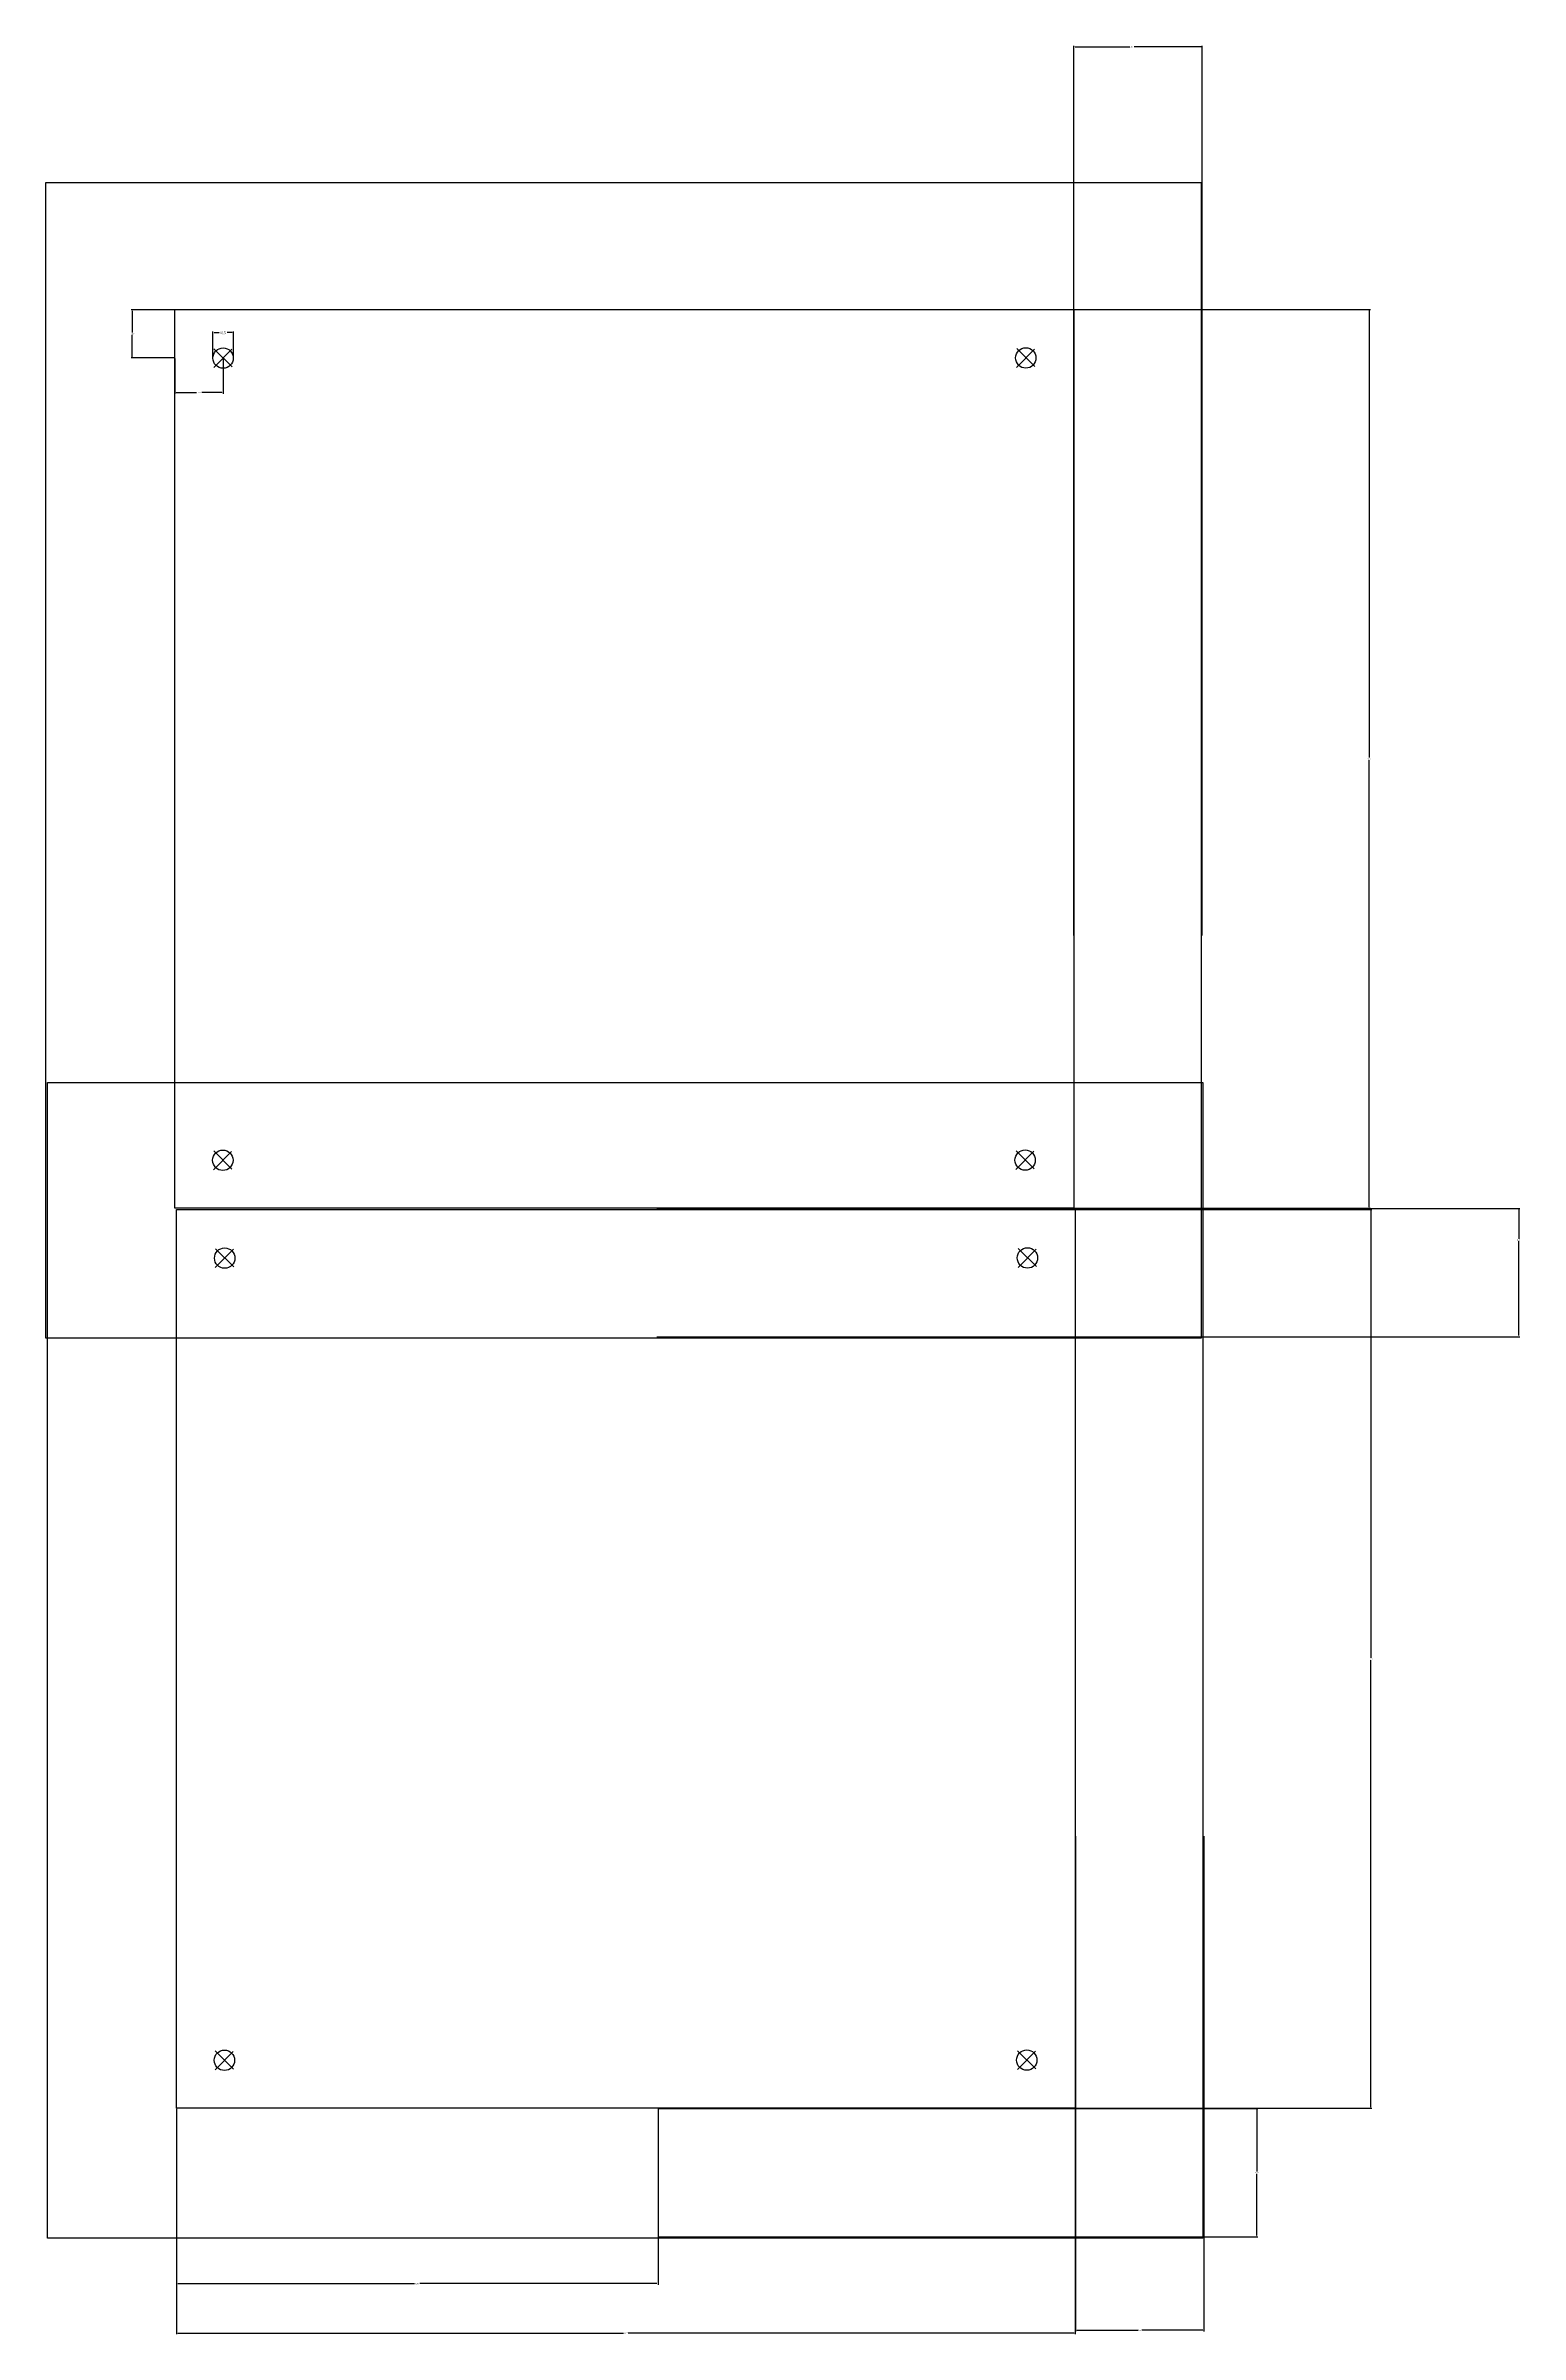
# Model space of a CAD drawing. Header units: inches. Extents: x 29 to 259, y -345 to 12.
import ezdxf

# ---------------------------------------------------------------- set-up
doc = ezdxf.new("R2010")
doc.units = ezdxf.units.IN
doc.header["$MEASUREMENT"] = 0
doc.layers.add('Holes', color=7, linetype='Continuous', plot=False)
doc.layers.add('Measurements', color=7, linetype='Continuous')
doc.styles.get("Standard").update_dxf_attribs({"font": 'arial.ttf'})
doc.dimstyles.get("Standard").update_dxf_attribs({"dimtxt": 0.18, "dimasz": 0.18, "dimexe": 0.18, "dimexo": 0.0625, "dimgap": 0.09, "dimtad": 0, "dimtih": 1, "dimtoh": 1, "dimdec": 4, "dimzin": 0, "dimdsep": 46, "dimtxsty": 'Standard', "dimcen": 0.09, "dimadec": 0, "dimazin": 0, "dimtfac": 1, "dimtdec": 4, "dimtofl": 0, "dimtmove": 0, "dimatfit": 3, "dimfxl": 1, "dimtolj": 1, "dimtzin": 0, "dimarcsym": 0})

# ---------------------------------------------------------------- blocks, each defined once
blk = doc.blocks.new('*D1')
at = {"layer": 'Defpoints', "color": 0, "transparency": 16777216}
for p in [(189.2, -29.38), (189.2, -169.38), (235.24, -169.38)]:
    blk.add_point(p, dxfattribs=at)
at = {"layer": 'Measurements', "color": 0, "lineweight": -2, "transparency": 16777216}
for p, q in [((189.26, -29.38), (235.42, -29.38)), ((235.24, -29.56), (235.24, -99.19)), ((235.24, -169.2), (235.24, -99.56)), ((189.26, -169.38), (235.42, -169.38))]:
    blk.add_line(p, q, dxfattribs=at)
at = {"layer": 'Measurements', "color": 0, "transparency": 16777216}
for points in [[(235.21, -29.56), (235.27, -29.56), (235.24, -29.38)], [(235.21, -169.2), (235.27, -169.2), (235.24, -169.38)]]:
    blk.add_solid(points, dxfattribs=at)
at = {"layer": 'Measurements', "color": 0, "transparency": 16777216, "insert": (235.24, -99.38), "char_height": 0.18, "attachment_point": 5}
blk.add_mtext('\\A1;14cm', dxfattribs=at)
blk = doc.blocks.new('*D4')
at = {"layer": 'Defpoints', "color": 0, "transparency": 16777216}
for p in [(124.2, -169.39), (124.2, -189.39), (258.52, -189.39)]:
    blk.add_point(p, dxfattribs=at)
at = {"layer": 'Measurements', "color": 0, "lineweight": -2, "transparency": 16777216}
for p, q in [((124.27, -169.39), (258.7, -169.39)), ((258.52, -169.57), (258.52, -174.14)), ((258.52, -189.21), (258.52, -174.51)), ((124.27, -189.39), (258.7, -189.39))]:
    blk.add_line(p, q, dxfattribs=at)
at = {"layer": 'Measurements', "color": 0, "transparency": 16777216}
for points in [[(258.49, -169.57), (258.55, -169.57), (258.52, -169.39)], [(258.49, -189.21), (258.55, -189.21), (258.52, -189.39)]]:
    blk.add_solid(points, dxfattribs=at)
at = {"layer": 'Measurements', "color": 0, "transparency": 16777216, "insert": (258.52, -174.32), "char_height": 0.18, "attachment_point": 5}
blk.add_mtext('\\A1;2cm', dxfattribs=at)
blk = doc.blocks.new('*D5')
at = {"layer": 'Defpoints', "color": 0, "transparency": 16777216}
for p in [(209.24, 11.51), (189.24, -126.94), (209.24, -126.94)]:
    blk.add_point(p, dxfattribs=at)
at = {"layer": 'Measurements', "color": 0, "lineweight": -2, "transparency": 16777216}
for p, q in [((189.24, -126.88), (189.24, 11.69)), ((189.42, 11.51), (197.96, 11.51)), ((209.06, 11.51), (198.6, 11.51)), ((209.24, -126.88), (209.24, 11.69))]:
    blk.add_line(p, q, dxfattribs=at)
at = {"layer": 'Measurements', "color": 0, "transparency": 16777216}
for points in [[(189.42, 11.54), (189.42, 11.48), (189.24, 11.51)], [(209.06, 11.54), (209.06, 11.48), (209.24, 11.51)]]:
    blk.add_solid(points, dxfattribs=at)
at = {"layer": 'Measurements', "color": 0, "transparency": 16777216, "insert": (198.28, 11.51), "char_height": 0.18, "attachment_point": 5}
blk.add_mtext('\\A1;2cm', dxfattribs=at)
blk = doc.blocks.new('*D6')
at = {"layer": 'Defpoints', "color": 0, "transparency": 16777216}
for p in [(49.19, -29.42), (42.55, -36.92), (49.19, -36.92)]:
    blk.add_point(p, dxfattribs=at)
at = {"layer": 'Measurements', "color": 0, "lineweight": -2, "transparency": 16777216}
for p, q in [((49.13, -29.42), (42.37, -29.42)), ((42.55, -29.6), (42.55, -32.99)), ((42.55, -36.74), (42.55, -33.35)), ((49.13, -36.92), (42.37, -36.92))]:
    blk.add_line(p, q, dxfattribs=at)
at = {"layer": 'Measurements', "color": 0, "transparency": 16777216}
for points in [[(42.52, -29.6), (42.58, -29.6), (42.55, -29.42)], [(42.52, -36.74), (42.58, -36.74), (42.55, -36.92)]]:
    blk.add_solid(points, dxfattribs=at)
at = {"layer": 'Measurements', "color": 0, "transparency": 16777216, "insert": (42.55, -33.17), "char_height": 0.18, "attachment_point": 5}
blk.add_mtext('\\A1;.75cm', dxfattribs=at)
blk = doc.blocks.new('*D7')
at = {"layer": 'Defpoints', "color": 0, "transparency": 16777216}
for p in [(49.19, -36.95), (56.69, -36.95), (56.69, -42.32)]:
    blk.add_point(p, dxfattribs=at)
at = {"layer": 'Measurements', "color": 0, "lineweight": -2, "transparency": 16777216}
for p, q in [((49.19, -37.02), (49.19, -42.5)), ((56.69, -37.02), (56.69, -42.5)), ((49.37, -42.32), (52.53, -42.32)), ((56.51, -42.32), (53.36, -42.32))]:
    blk.add_line(p, q, dxfattribs=at)
at = {"layer": 'Measurements', "color": 0, "transparency": 16777216}
for points in [[(49.37, -42.29), (49.37, -42.35), (49.19, -42.32)], [(56.51, -42.29), (56.51, -42.35), (56.69, -42.32)]]:
    blk.add_solid(points, dxfattribs=at)
at = {"layer": 'Measurements', "color": 0, "transparency": 16777216, "insert": (52.94, -42.32), "char_height": 0.18, "attachment_point": 5}
blk.add_mtext('\\A1;.75cm', dxfattribs=at)
blk = doc.blocks.new('*D8')
at = {"layer": 'Defpoints', "color": 0, "transparency": 16777216}
for p in [(58.3, -32.99), (55.11, -36.96), (58.3, -36.94)]:
    blk.add_point(p, dxfattribs=at)
at = {"layer": 'Measurements', "color": 0, "lineweight": -2, "transparency": 16777216}
for p, q in [((55.11, -36.9), (55.11, -32.81)), ((55.29, -32.99), (56.09, -32.99)), ((58.12, -32.99), (57.32, -32.99)), ((58.3, -36.87), (58.3, -32.81))]:
    blk.add_line(p, q, dxfattribs=at)
at = {"layer": 'Measurements', "color": 0, "transparency": 16777216}
for points in [[(55.29, -32.96), (55.29, -33.02), (55.11, -32.99)], [(58.12, -32.96), (58.12, -33.02), (58.3, -32.99)]]:
    blk.add_solid(points, dxfattribs=at)
at = {"layer": 'Measurements', "color": 0, "transparency": 16777216, "insert": (56.7, -32.99), "char_height": 0.18, "attachment_point": 5}
blk.add_mtext('\\A1;.125" Drill\\P#4 Screw', dxfattribs=at)
blk = doc.blocks.new('*D28')
at = {"layer": 'Defpoints', "color": 0, "transparency": 16777216}
for p in [(189.45, -169.55), (189.45, -309.55), (235.48, -309.55)]:
    blk.add_point(p, dxfattribs=at)
at = {"layer": 'Measurements', "color": 0, "lineweight": -2, "transparency": 16777216}
for p, q in [((189.51, -169.55), (235.66, -169.55)), ((235.48, -169.73), (235.48, -239.37)), ((235.48, -309.37), (235.48, -239.74)), ((189.51, -309.55), (235.66, -309.55))]:
    blk.add_line(p, q, dxfattribs=at)
at = {"layer": 'Measurements', "color": 0, "transparency": 16777216}
for points in [[(235.45, -169.73), (235.51, -169.73), (235.48, -169.55)], [(235.45, -309.37), (235.51, -309.37), (235.48, -309.55)]]:
    blk.add_solid(points, dxfattribs=at)
at = {"layer": 'Measurements', "color": 0, "transparency": 16777216, "insert": (235.48, -239.55), "char_height": 0.18, "attachment_point": 5}
blk.add_mtext('\\A1;14cm', dxfattribs=at)
blk = doc.blocks.new('*D29')
at = {"layer": 'Defpoints', "color": 0, "transparency": 16777216}
for p in [(49.46, -309.57), (189.44, -309.57), (189.44, -344.57)]:
    blk.add_point(p, dxfattribs=at)
at = {"layer": 'Measurements', "color": 0, "lineweight": -2, "transparency": 16777216}
for p, q in [((49.46, -309.63), (49.46, -344.75)), ((189.44, -309.63), (189.44, -344.75)), ((49.64, -344.57), (119.07, -344.57)), ((189.26, -344.57), (119.82, -344.57))]:
    blk.add_line(p, q, dxfattribs=at)
at = {"layer": 'Measurements', "color": 0, "transparency": 16777216}
for points in [[(49.64, -344.54), (49.64, -344.6), (49.46, -344.57)], [(189.26, -344.54), (189.26, -344.6), (189.44, -344.57)]]:
    blk.add_solid(points, dxfattribs=at)
at = {"layer": 'Measurements', "color": 0, "transparency": 16777216, "insert": (119.45, -344.57), "char_height": 0.18, "attachment_point": 5}
blk.add_mtext('\\A1;14cm', dxfattribs=at)
blk = doc.blocks.new('*D30')
at = {"layer": 'Defpoints', "color": 0, "transparency": 16777216}
for p in [(49.45, -309.55), (124.45, -309.5), (124.45, -336.87)]:
    blk.add_point(p, dxfattribs=at)
at = {"layer": 'Measurements', "color": 0, "lineweight": -2, "transparency": 16777216}
for p, q in [((49.45, -309.62), (49.45, -337.05)), ((124.45, -309.56), (124.45, -337.05)), ((49.63, -336.87), (86.53, -336.87)), ((124.27, -336.87), (87.36, -336.87))]:
    blk.add_line(p, q, dxfattribs=at)
at = {"layer": 'Measurements', "color": 0, "transparency": 16777216}
for points in [[(49.63, -336.84), (49.63, -336.9), (49.45, -336.87)], [(124.27, -336.84), (124.27, -336.9), (124.45, -336.87)]]:
    blk.add_solid(points, dxfattribs=at)
at = {"layer": 'Measurements', "color": 0, "transparency": 16777216, "insert": (86.95, -336.87), "char_height": 0.18, "attachment_point": 5}
blk.add_mtext('\\A1;7.5cm', dxfattribs=at)
blk = doc.blocks.new('*D31')
at = {"layer": 'Defpoints', "color": 0, "transparency": 16777216}
for p in [(124.45, -309.57), (124.45, -329.57), (217.72, -329.57)]:
    blk.add_point(p, dxfattribs=at)
at = {"layer": 'Measurements', "color": 0, "lineweight": -2, "transparency": 16777216}
for p, q in [((124.51, -309.57), (217.9, -309.57)), ((217.72, -309.75), (217.72, -319.39)), ((217.72, -329.39), (217.72, -319.75)), ((124.51, -329.57), (217.9, -329.57))]:
    blk.add_line(p, q, dxfattribs=at)
at = {"layer": 'Measurements', "color": 0, "transparency": 16777216}
for points in [[(217.69, -309.75), (217.75, -309.75), (217.72, -309.57)], [(217.69, -329.39), (217.75, -329.39), (217.72, -329.57)]]:
    blk.add_solid(points, dxfattribs=at)
at = {"layer": 'Measurements', "color": 0, "transparency": 16777216, "insert": (217.72, -319.57), "char_height": 0.18, "attachment_point": 5}
blk.add_mtext('\\A1;2cm', dxfattribs=at)
blk = doc.blocks.new('*D32')
at = {"layer": 'Defpoints', "color": 0, "transparency": 16777216}
for p in [(189.49, -267.12), (209.49, -267.12), (209.49, -344.13)]:
    blk.add_point(p, dxfattribs=at)
at = {"layer": 'Measurements', "color": 0, "lineweight": -2, "transparency": 16777216}
for p, q in [((189.49, -267.18), (189.49, -344.31)), ((209.49, -267.18), (209.49, -344.31)), ((189.67, -344.13), (199.18, -344.13)), ((209.31, -344.13), (199.81, -344.13))]:
    blk.add_line(p, q, dxfattribs=at)
at = {"layer": 'Measurements', "color": 0, "transparency": 16777216}
for points in [[(189.67, -344.1), (189.67, -344.16), (189.49, -344.13)], [(209.31, -344.1), (209.31, -344.16), (209.49, -344.13)]]:
    blk.add_solid(points, dxfattribs=at)
at = {"layer": 'Measurements', "color": 0, "transparency": 16777216, "insert": (199.49, -344.13), "char_height": 0.18, "attachment_point": 5}
blk.add_mtext('\\A1;2cm', dxfattribs=at)

msp = doc.modelspace()

# ---------------------------------------------------------------- linework, layer by layer
for points in [[(29.06887, -9.61101), (209.06887, -9.61101), (209.06887, -189.61101), (29.06887, -189.61101)], [(29.31664, -149.78973), (209.31664, -149.78973), (209.31664, -329.78973), (29.31664, -329.78973)]]:
    msp.add_lwpolyline(points, close=True)
at = {"color": 252, "true_color": 0x939598}
for points in [[(49.19809, -29.37521), (189.19809, -29.37521), (189.19809, -169.37521), (49.19809, -169.37521)], [(49.44586, -169.55393), (189.44586, -169.55393), (189.44586, -309.55393), (49.44586, -309.55393)]]:
    msp.add_lwpolyline(points, close=True, dxfattribs=at)
at = {"layer": 'Holes', "color": 143, "true_color": 0x7aafdf}
for p, q in [((55.23174, -38.42744), (58.04952, -35.58841)), ((58.11092, -38.31214), (55.27189, -35.49436)), ((180.27854, -38.40575), (183.09632, -35.56672)), ((183.15773, -38.29046), (180.31869, -35.47268)), ((55.19223, -163.37464), (58.01001, -160.5356)), ((58.07141, -163.25934), (55.23238, -160.44156)), ((180.17548, -163.3418), (182.99326, -160.50276)), ((183.05467, -163.2265), (180.21563, -160.40872)), ((55.47951, -178.60616), (58.29729, -175.76713)), ((58.3587, -178.49086), (55.51966, -175.67308)), ((180.52631, -178.58447), (183.34409, -175.74544)), ((183.4055, -178.46918), (180.56647, -175.6514)), ((55.44, -303.55336), (58.25778, -300.71432)), ((58.31919, -303.43806), (55.48016, -300.62028)), ((180.42326, -303.52052), (183.24104, -300.68148)), ((183.30244, -303.40522), (180.46341, -300.58744))]:
    msp.add_line(p, q, dxfattribs=at)
for centre in [(56.69394, -36.95421), (181.74074, -36.93252), (56.65443, -161.90141), (181.63768, -161.86857), (56.94171, -177.13293), (181.98852, -177.11124), (56.9022, -302.08013), (181.88546, -302.04729)]:
    msp.add_circle(centre, 1.5875, dxfattribs=at)

# ---------------------------------------------------------------- dimensions: what is measured, and where the dimension line sits
at = {"layer": 'Measurements', "color": 240, "true_color": 0xed1f24}
dim = msp.add_linear_dim(base=(209.24444, 11.50994), p1=(189.24444, -126.94222), p2=(209.24444, -126.94222), text='2cm', dimstyle='Standard', dxfattribs=at)
dim.commit()
dim.dimension.update_dxf_attribs({"geometry": '*D5', "text_midpoint": (198.28068, 11.50994), "dimtype": 160})
for base, p1, p2, text, picture, middle in [((42.54879, -36.91934), (49.19017, -29.41934), (49.19017, -36.91934), '.75cm', '*D6', (42.54879, -33.16934)), ((235.23697, -169.37521), (189.19829, -29.37532), (189.19809, -169.37521), '14cm', '*D1', (235.23697, -99.37526)), ((235.48474, -309.55393), (189.44606, -169.55404), (189.44587, -309.55393), '14cm', '*D28', (235.48474, -239.55398)), ((217.71877, -329.56796), (124.45217, -309.56796), (124.45217, -329.56796), '2cm', '*D31', (217.71877, -319.56796))]:
    dim = msp.add_linear_dim(base=base, p1=p1, p2=p2, angle=90, text=text, dimstyle='Standard', dxfattribs=at)
    dim.commit()
    dim.dimension.update_dxf_attribs({"geometry": picture, "text_midpoint": middle})
for base, p1, p2, text, picture, middle in [((58.29858, -32.99047), (55.10947, -36.96405), (58.29858, -36.93559), '.125" Drill\\P#4 Screw', '*D8', (56.70403, -32.99047)), ((56.69355, -42.32496), (49.19355, -36.95395), (56.69355, -36.95395), '.75cm', '*D7', (52.94355, -42.32496)), ((209.49221, -344.13329), (189.49221, -267.12094), (209.49221, -267.12094), '2cm', '*D32', (199.49221, -344.13329)), ((124.44588, -336.86761), (49.4459, -309.5539), (124.44588, -309.50164), '7.5cm', '*D30', (86.94589, -336.86761)), ((189.43789, -344.56735), (49.4561, -309.56811), (189.43789, -309.57116), '14cm', '*D29', (119.44699, -344.56735))]:
    dim = msp.add_linear_dim(base=base, p1=p1, p2=p2, text=text, dimstyle='Standard', dxfattribs=at)
    dim.commit()
    dim.dimension.update_dxf_attribs({"geometry": picture, "text_midpoint": middle})
dim = msp.add_linear_dim(base=(258.51988, -189.38924), p1=(124.20439, -169.38924), p2=(124.20439, -189.38924), angle=90, text='2cm', dimstyle='Standard', dxfattribs=at)
dim.commit()
dim.dimension.update_dxf_attribs({"geometry": '*D4', "text_midpoint": (258.51988, -174.32333), "dimtype": 160})

doc.saveas('drawing.dxf')
